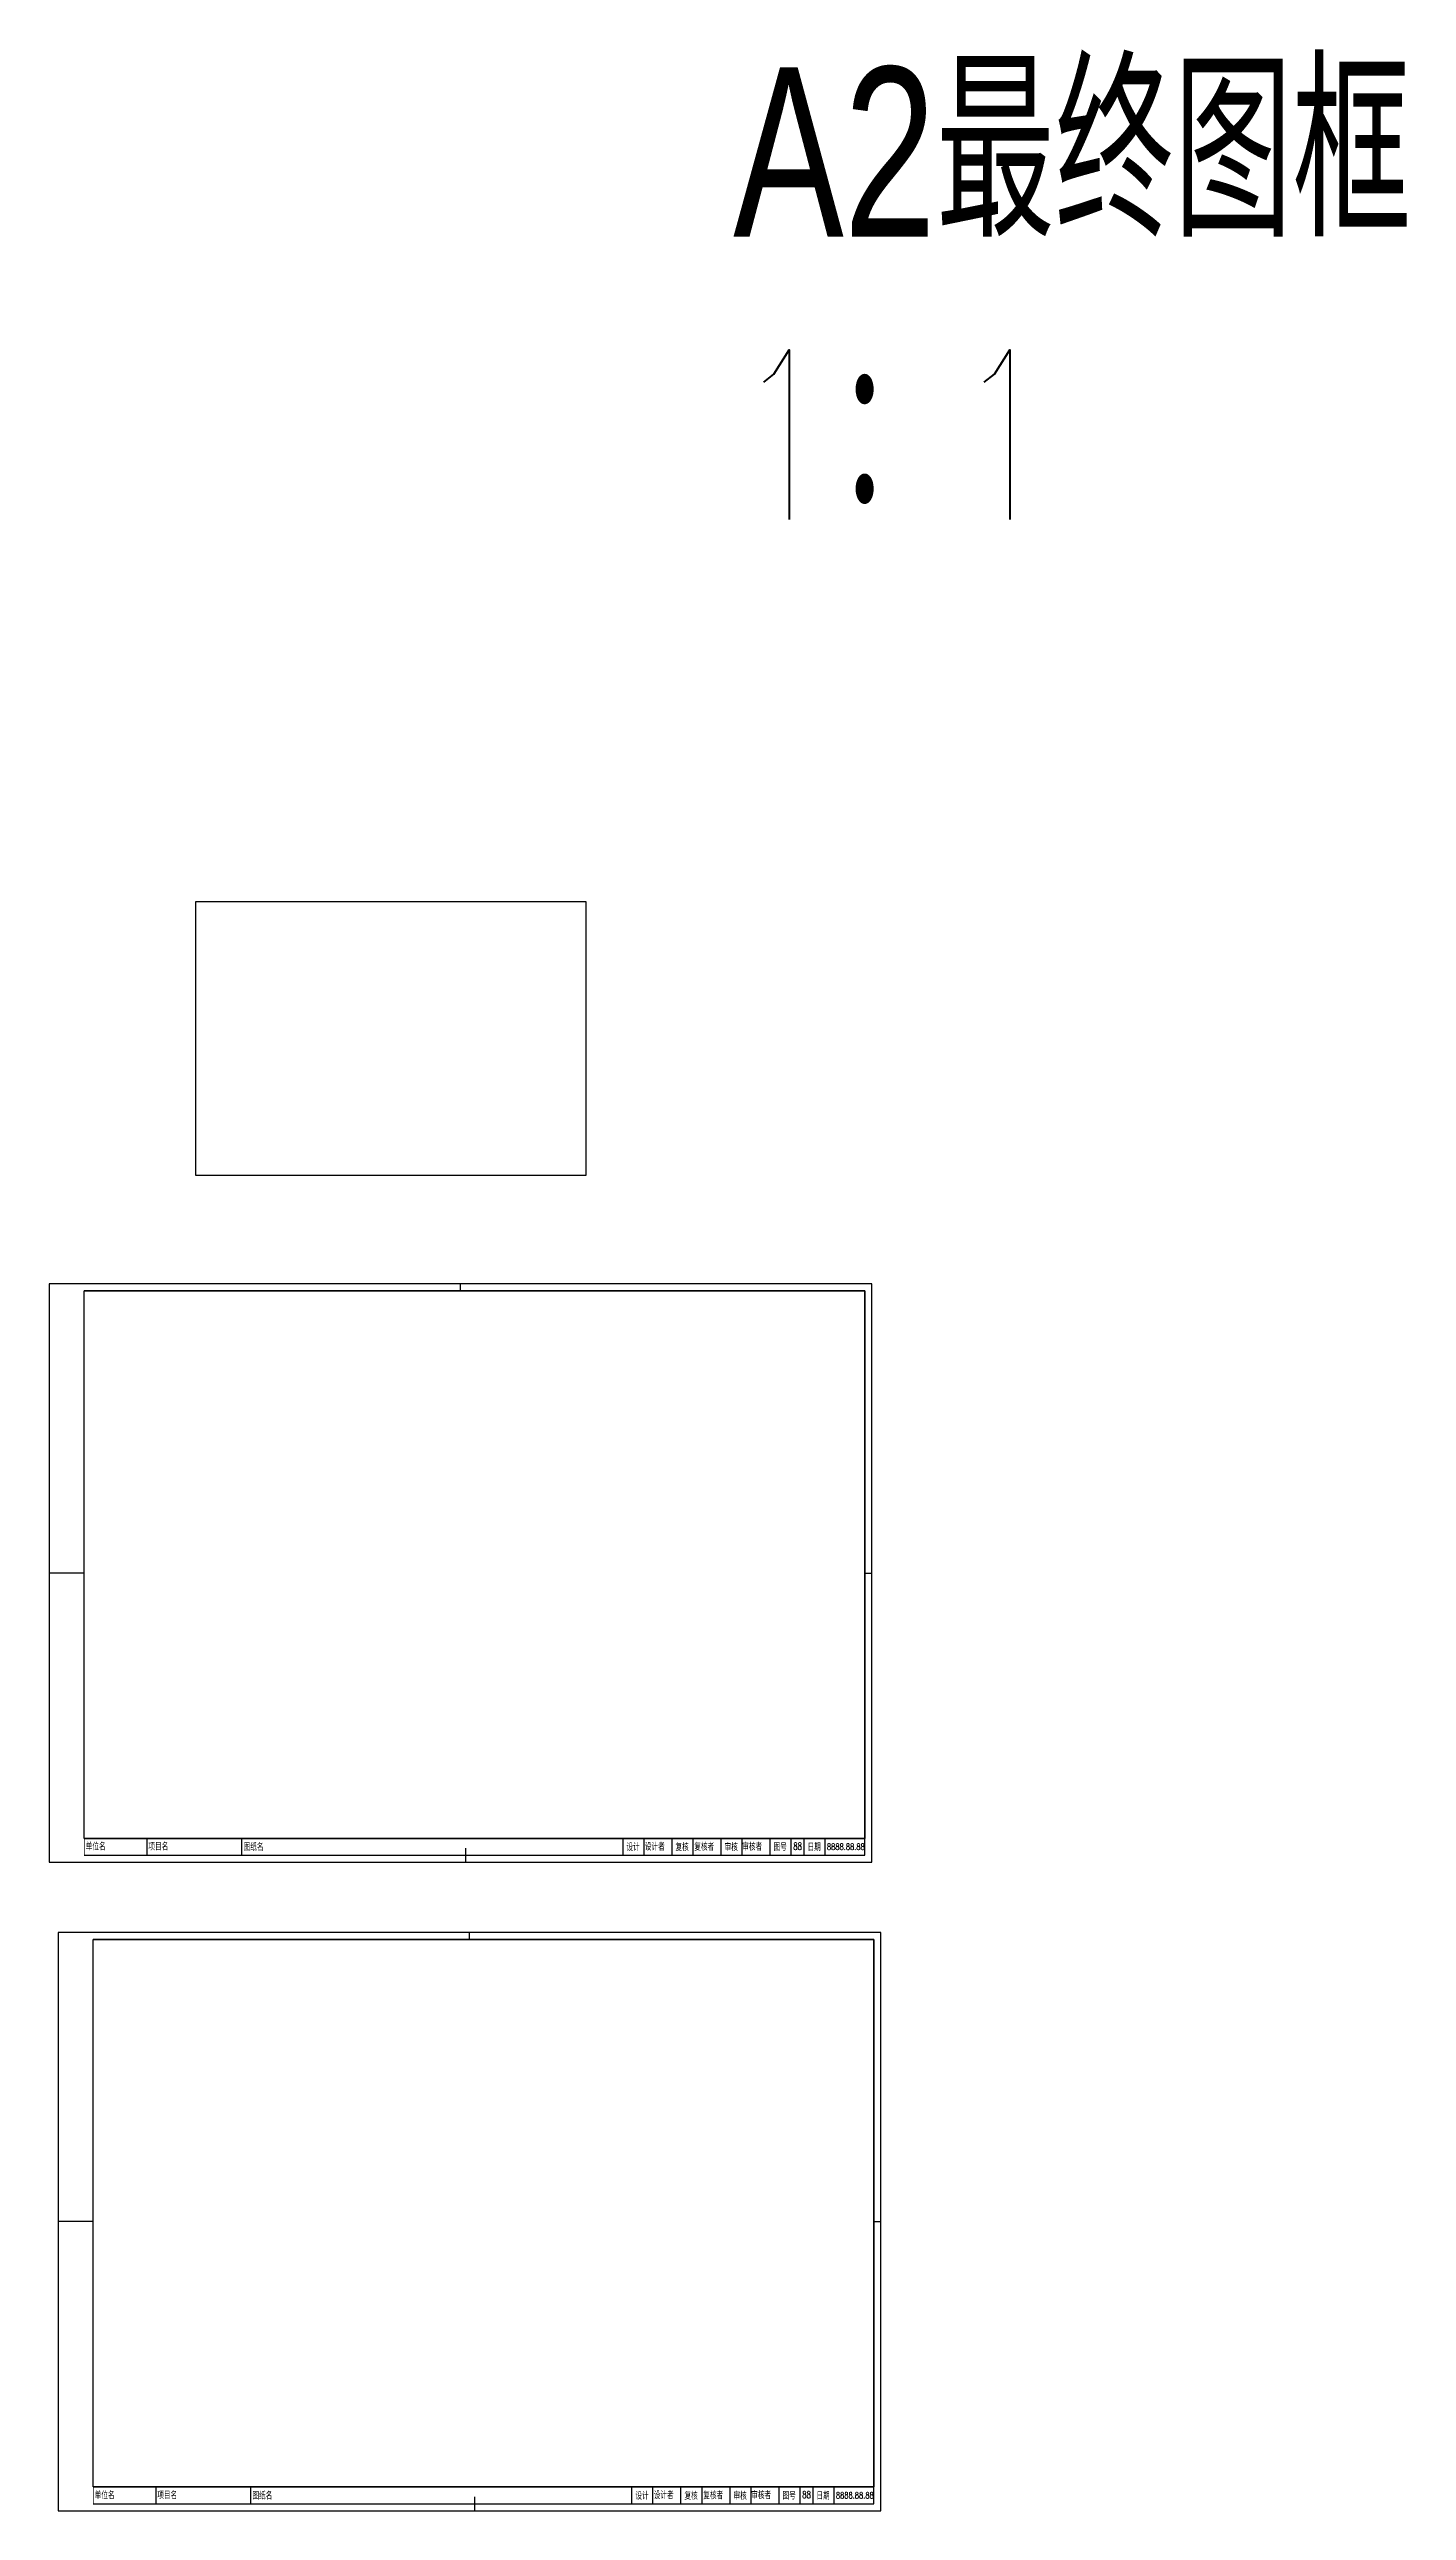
# Model space of a CAD drawing. Header units: millimetres. Extents: x 2757 to 6451, y -11196 to -9439.
# Drawn here: x 5483 to 6451, y -11196 to -9439 of the extents above; entities that cross this region are included whole.
import ezdxf
from ezdxf.enums import TextEntityAlignment as Align

# ---------------------------------------------------------------- set-up
doc = ezdxf.new("R2010")
doc.units = ezdxf.units.MM
doc.layers.add('@-图框', color=7, linetype='CONTINUOUS')
doc.layers.add('@-视口', color=7, linetype='CONTINUOUS')
doc.layers.add('PP-COM', color=7, linetype='CONTINUOUS', lineweight=0)
doc.styles.add('gpshz', font='txt.shx', dxfattribs={"width": 0.7, "bigfont": 'hztxt.shx'})
doc.styles.add('gpsxw', font='txt.shx', dxfattribs={"width": 0.7, "bigfont": 'hztxt.shx'})
doc.styles.add('szsjbg', font='txt.shx', dxfattribs={"width": 0.7, "bigfont": 'hztxt.shx'})

msp = doc.modelspace()

# ---------------------------------------------------------------- texts
at = {"layer": '@-图框', "style": 'szsjbg', "width": 0.7}
for s, p in [('设计', (5899.1, -10722.2)), ('复核', (5934.1, -10722.2)), ('审核', (5969.1, -10722.2)), ('图号', (6004.1, -10722.2)), ('日期', (6028.3, -10722.2)), ('设计', (5905.5, -11185.2)), ('复核', (5940.5, -11185.2)), ('审核', (5975.5, -11185.2)), ('图号', (6010.5, -11185.2)), ('日期', (6034.6, -11185.2))]:
    msp.add_text(s, height=5, dxfattribs=at).set_placement(p, align=Align.MIDDLE)
at = {"layer": '@-图框', "width": 0.7, "flags": 8}
for tag, p, s, height, style in [('单位名', (5508.7, -10724.9), '西南交通大学', 5, 'szsjbg'), ('项目名', (5553.4, -10724.9), '某某道路交通工程设计', 5, 'szsjbg'), ('图纸名', (5621.3, -10725.2), '图纸名', 5, 'szsjbg'), ('设计者', (5907.5, -10725), '某某某', 5, 'szsjbg'), ('复核者', (5942.8, -10725.1), '某某', 5, 'szsjbg'), ('审核者', (5977, -10725), '某某', 5, 'szsjbg'), ('88', (6013.4, -10724.5), '88', 5.17, 'gpsxw'), ('8888.88.88', (6037.4, -10724.6), '2016.04.05', 4.5, 'gpsxw'), ('单位名', (5515.1, -11187.9), '西南交通大学', 5, 'szsjbg'), ('项目名', (5559.7, -11187.9), '某某道路交通工程设计', 5, 'szsjbg'), ('图纸名', (5627.6, -11188.2), '图纸名', 5, 'szsjbg'), ('设计者', (5913.9, -11187.9), '某某某', 5, 'szsjbg'), ('复核者', (5949.2, -11188), '某某', 5, 'szsjbg'), ('审核者', (5983.4, -11187.9), '某某', 5, 'szsjbg'), ('88', (6019.8, -11187.4), '88', 5.17, 'gpsxw'), ('8888.88.88', (6043.8, -11187.5), '2016.04.05', 4.5, 'gpsxw')]:
    msp.add_attdef(tag, p, s, height=height, dxfattribs=dict(at, style=style))
at = {"layer": 'PP-COM', "insert": (5970.5, -9452.1), "char_height": 500, "width": 682.073, "attachment_point": 1, "style": 'gpshz'}
msp.add_mtext('{\\fArial|b0|i0|c0|p32;\\H0.2421x;A2\\Ftxt.shx,hztxt.shx|c134;最终图框 1：1\\H1.033x;}', dxfattribs=at)

# ---------------------------------------------------------------- linework, layer by layer
at = {"layer": '@-图框'}
for p, q in [((5552.3, -10716.4), (5552.3, -10728.4)), ((5619.8, -10716.5), (5619.8, -10728.4)), ((5892, -10728.4), (5892, -10716.4)), ((5892, -10728.4), (5892, -10716.4)), ((5907, -10728.4), (5907, -10716.4)), ((5907, -10728.4), (5907, -10716.4)), ((5927, -10728.4), (5927, -10716.4)), ((5942, -10728.4), (5942, -10716.4)), ((5962, -10728.4), (5962, -10716.4)), ((5977, -10728.4), (5977, -10716.4)), ((5997, -10728.4), (5997, -10716.4)), ((6012, -10728.4), (6012, -10716.4)), ((6021.1, -10728.4), (6021.1, -10716.4)), ((6021.1, -10728.4), (6021.1, -10716.4)), ((6036.1, -10728.4), (6036.1, -10716.4)), ((6036.1, -10728.4), (6036.1, -10716.4)), ((6036.1, -10728.4), (6036.1, -10716.4)), ((5558.6, -11179.3), (5558.6, -11191.3)), ((5626.1, -11179.4), (5626.1, -11191.3)), ((5898.3, -11191.3), (5898.3, -11179.3)), ((5898.3, -11191.3), (5898.3, -11179.3)), ((5913.3, -11191.3), (5913.3, -11179.3)), ((5913.3, -11191.3), (5913.3, -11179.3)), ((5933.3, -11191.3), (5933.3, -11179.3)), ((5948.3, -11191.3), (5948.3, -11179.3)), ((5968.3, -11191.3), (5968.3, -11179.3)), ((5983.3, -11191.3), (5983.3, -11179.3)), ((6003.3, -11191.3), (6003.3, -11179.3)), ((6018.3, -11191.3), (6018.3, -11179.3)), ((6027.5, -11191.3), (6027.5, -11179.3)), ((6027.5, -11191.3), (6027.5, -11179.3)), ((6042.5, -11191.3), (6042.5, -11179.3)), ((6042.5, -11191.3), (6042.5, -11179.3)), ((6042.5, -11191.3), (6042.5, -11179.3))]:
    msp.add_line(p, q, dxfattribs=at)
for points in [[(5482.6, -10733.4), (6069.4, -10733.4), (6069.4, -10320.6), (5482.6, -10320.6)], [(5507.6, -10325.6), (6064.4, -10325.6), (6064.4, -10716.4), (5507.6, -10716.4)], [(5489, -11196.3), (6075.8, -11196.3), (6075.8, -10783.5), (5489, -10783.5)], [(5514, -10788.5), (6070.8, -10788.5), (6070.8, -11179.3), (5514, -11179.3)]]:
    msp.add_lwpolyline(points, close=True, dxfattribs=at)
at = {"layer": '@-图框', "const_width": 0.5}
for points in [[(5507.6, -10325.6), (5507.6, -10728.4)], [(5514, -10788.5), (5514, -11191.3)]]:
    msp.add_lwpolyline(points, dxfattribs=at)
at = {"layer": '@-图框'}
for points in [[(6064.4, -10325.6), (5507.6, -10325.6)], [(5776, -10325.6), (5776, -10320.6)], [(6064.4, -10728.4), (6064.4, -10325.6)], [(5507.6, -10527), (5482.6, -10527)], [(6064.4, -10527), (6069.4, -10527)], [(5507.6, -10716.4), (6064.4, -10716.4)], [(5507.6, -10728.4), (6064.4, -10728.4)], [(5779.6, -10723.4), (5779.6, -10733.4)], [(5782.4, -10788.5), (5782.4, -10783.5)], [(6070.8, -10788.5), (5514, -10788.5)], [(6070.8, -11191.3), (6070.8, -10788.5)], [(5514, -10989.9), (5489, -10989.9)], [(6070.8, -10989.9), (6075.8, -10989.9)], [(5514, -11179.3), (6070.8, -11179.3)], [(5514, -11191.3), (6070.8, -11191.3)], [(5786, -11186.3), (5786, -11196.3)]]:
    msp.add_lwpolyline(points, dxfattribs=at)
at = {"layer": '@-图框', "linetype": 'ByBlock', "const_width": 0.5}
for points in [[(5507.6, -10716.4), (6064.4, -10716.4)], [(5514, -11179.3), (6070.8, -11179.3)]]:
    msp.add_lwpolyline(points, dxfattribs=at)
at = {"layer": '@-视口'}
msp.add_lwpolyline([(5587.1, -10047.7), (5865.5, -10047.7), (5865.5, -10243.1), (5587.1, -10243.1)], close=True, dxfattribs=at)

msp.set_redraw_order([(e.dxf.handle, doc.entitydb.next_handle()) for e in msp.query("TEXT MTEXT ATTDEF DIMENSION ARC_DIMENSION")])  # texts and dimensions are drawn at this point

doc.saveas('drawing.dxf')
